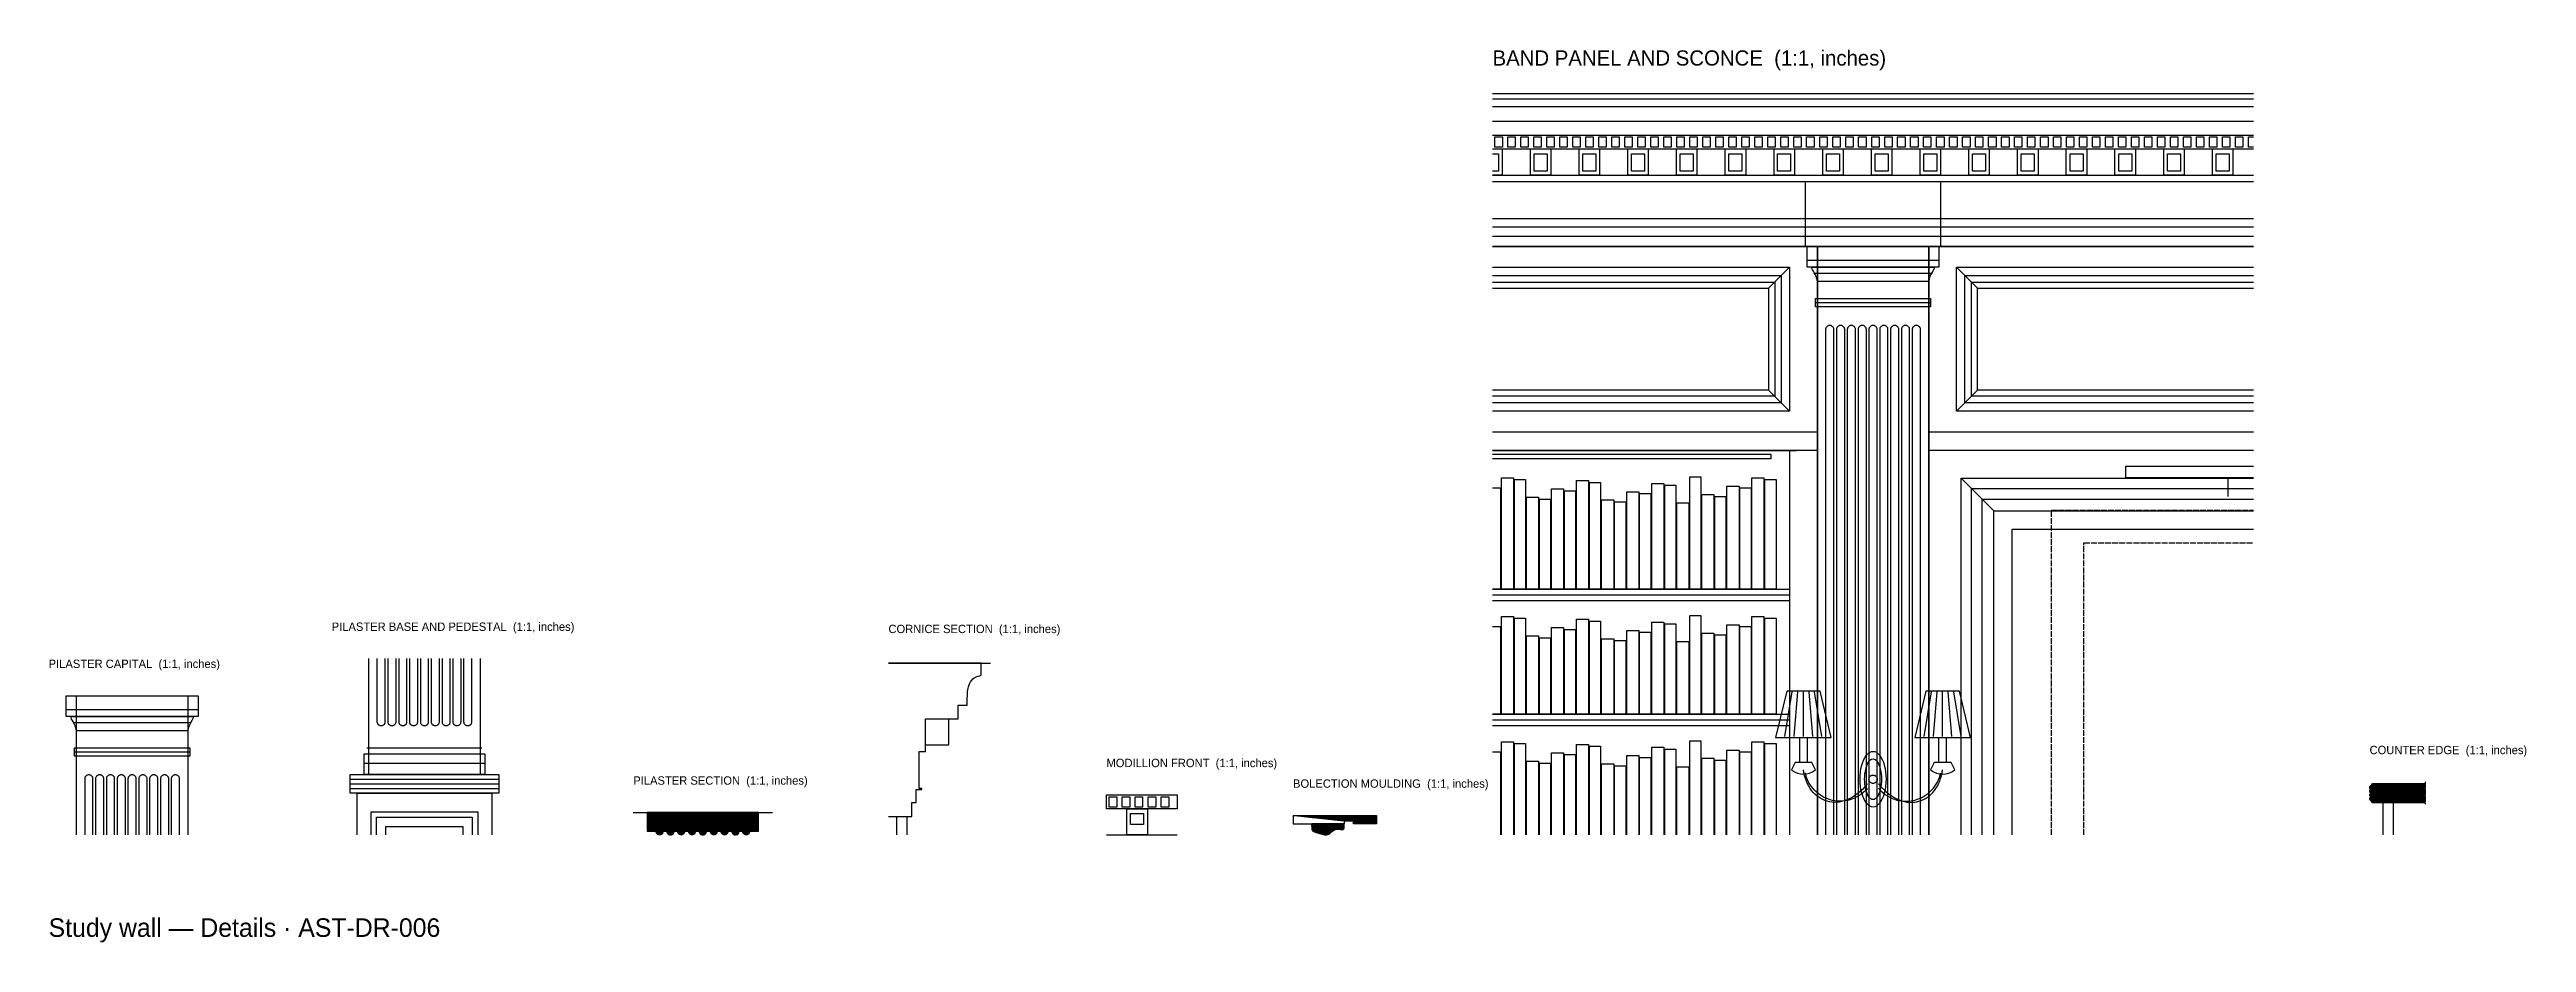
# Model space of a CAD drawing. Header units: inches. Extents: x 0 to 210, y -9 to 67.
import ezdxf

# ---------------------------------------------------------------- set-up
doc = ezdxf.new("R2010")
doc.units = ezdxf.units.IN
doc.header["$MEASUREMENT"] = 0
doc.linetypes.add('DASHED', pattern=[0.6, 0.5, -0.1])
for name, color, linetype in [('Band panel and sconce', 7, 'Continuous'), ('Bolection moulding', 7, 'Continuous'), ('Bolection moulding hatch', 8, 'Continuous'), ('Cornice section', 7, 'Continuous'), ('Counter edge', 7, 'Continuous'), ('Counter edge hatch', 8, 'Continuous'), ('Modillion front', 7, 'Continuous'), ('Pilaster base and pedestal', 7, 'Continuous'), ('Pilaster capital', 7, 'Continuous'), ('Pilaster section', 7, 'Continuous'), ('Pilaster section hatch', 8, 'Continuous')]:
    doc.layers.add(name, color=color, linetype=linetype)

msp = doc.modelspace()

# ---------------------------------------------------------------- texts
at = {"layer": 'LABELS'}
for s, height, p in [('BAND PANEL AND SCONCE  (1:1, inches)', 1.2913, (122.52, 65.31)), ('PILASTER BASE AND PEDESTAL  (1:1, inches)', 0.7087, (24.02, 17.32)), ('CORNICE SECTION  (1:1, inches)', 0.7087, (71.26, 17.13)), ('PILASTER CAPITAL  (1:1, inches)', 0.7087, (0, 14.17)), ('MODILLION FRONT  (1:1, inches)', 0.7087, (89.76, 5.75)), ('COUNTER EDGE  (1:1, inches)', 0.7087, (196.93, 6.85)), ('PILASTER SECTION  (1:1, inches)', 0.7087, (49.61, 4.26)), ('BOLECTION MOULDING  (1:1, inches)', 0.7087, (105.59, 4)), ('Study wall — Details · AST-DR-006', 1.5748, (0, -8.66))]:
    msp.add_text(s, height=height, dxfattribs=at).set_placement(p)

# ---------------------------------------------------------------- hatches: boundary and pattern name
at = {"layer": 'Bolection moulding hatch'}
h = msp.add_hatch(dxfattribs=at)
h.set_pattern_fill('ANSI31', scale=0.1574803)
h.paths.add_polyline_path([(105.59, 1.64), (112.68, 1.64), (112.68, 0.93), (110.71, 0.93), (110.71, 1.17), (109.92, 1.17)])
h = msp.add_hatch(dxfattribs=at)
h.set_pattern_fill('ANSI31', scale=0.1574803)
h.paths.add_polyline_path([(107.17, 0.93), (107.17, 0.61), (107.19, 0.47), (107.24, 0.36), (107.34, 0.27), (107.48, 0.22), (108.03, 0.06), (108.25, 0.01), (108.44, 0), (108.61, 0.05), (108.74, 0.14), (108.86, 0.25), (108.97, 0.34), (109.08, 0.41), (109.19, 0.46), (109.3, 0.49), (109.4, 0.5), (109.51, 0.49), (109.61, 0.46), (109.74, 0.44), (109.84, 0.46), (109.9, 0.52), (109.92, 0.61), (109.92, 0.93), (107.17, 0.93)])
at = {"layer": 'Counter edge hatch'}
h = msp.add_hatch(dxfattribs=at)
h.set_pattern_fill('ANSI31', scale=0.1574803)
h.paths.add_polyline_path([(201.65, 4.33), (197.17, 4.33), (197.13, 4.33), (197.11, 4.31), (197.09, 4.29), (197.09, 4.25), (197.09, 4.17), (197.07, 4.17), (197.05, 4.17), (197.03, 4.16), (197.01, 4.15), (196.99, 4.14), (196.98, 4.13), (196.96, 4.11), (196.95, 4.09), (196.94, 4.08), (196.93, 4.06), (196.93, 4.04), (196.93, 4.02), (196.93, 4), (196.93, 3.97), (196.94, 3.96), (196.95, 3.94), (196.96, 3.92), (196.98, 3.9), (196.99, 3.89), (197.01, 3.88), (197.03, 3.87), (197.05, 3.86), (197.07, 3.86), (197.09, 3.86), (197.07, 3.86), (197.05, 3.85), (197.03, 3.85), (197.01, 3.84), (196.99, 3.83), (196.98, 3.81), (196.96, 3.8), (196.95, 3.78), (196.94, 3.76), (196.93, 3.74), (196.93, 3.72), (196.93, 3.7), (196.93, 3.68), (196.93, 3.66), (196.94, 3.64), (196.95, 3.62), (196.96, 3.6), (196.98, 3.59), (196.99, 3.58), (197.01, 3.56), (197.03, 3.56), (197.05, 3.55), (197.07, 3.54), (197.09, 3.54), (197.07, 3.54), (197.05, 3.54), (197.03, 3.53), (197.01, 3.52), (196.99, 3.51), (196.98, 3.5), (196.96, 3.48), (196.95, 3.46), (196.94, 3.45), (196.93, 3.43), (196.93, 3.41), (196.93, 3.39), (196.93, 3.37), (196.93, 3.35), (196.94, 3.33), (196.95, 3.31), (196.96, 3.29), (196.98, 3.27), (196.99, 3.26), (197.01, 3.25), (197.03, 3.24), (197.05, 3.23), (197.07, 3.23), (197.09, 3.23), (197.07, 3.23), (197.05, 3.22), (197.03, 3.22), (197.01, 3.21), (196.99, 3.2), (196.98, 3.18), (196.96, 3.17), (196.95, 3.15), (196.94, 3.13), (196.93, 3.11), (196.93, 3.09), (196.93, 3.07), (196.93, 3.05), (196.93, 3.03), (196.94, 3.01), (196.95, 2.99), (196.96, 2.97), (196.98, 2.96), (196.99, 2.95), (197.01, 2.93), (197.03, 2.93), (197.05, 2.92), (197.07, 2.91), (197.09, 2.91), (197.09, 2.83), (197.09, 2.8), (197.11, 2.78), (197.13, 2.76), (197.17, 2.76), (201.65, 2.76)])
at = {"layer": 'Pilaster section hatch'}
h = msp.add_hatch(dxfattribs=at)
h.set_pattern_fill('ANSI31', scale=0.1574803)
h.paths.add_polyline_path([(50.79, 1.9), (50.79, 0.32), (51.38, 0.32), (51.52, 0.32), (51.52, 0.28), (51.53, 0.24), (51.54, 0.2), (51.56, 0.17), (51.59, 0.13), (51.61, 0.1), (51.65, 0.07), (51.68, 0.05), (51.72, 0.03), (51.76, 0.02), (51.8, 0.01), (51.84, 0.01), (51.88, 0.01), (51.92, 0.02), (51.96, 0.03), (51.99, 0.05), (52.03, 0.07), (52.06, 0.1), (52.09, 0.13), (52.11, 0.17), (52.13, 0.2), (52.15, 0.24), (52.15, 0.28), (52.16, 0.32), (52.43, 0.32), (52.44, 0.28), (52.45, 0.24), (52.46, 0.2), (52.48, 0.16), (52.5, 0.13), (52.53, 0.09), (52.56, 0.07), (52.6, 0.04), (52.63, 0.02), (52.67, 0.01), (52.71, 0), (52.76, 0), (52.8, 0), (52.84, 0.01), (52.88, 0.02), (52.92, 0.04), (52.95, 0.07), (52.98, 0.09), (53.01, 0.13), (53.03, 0.16), (53.05, 0.2), (53.07, 0.24), (53.07, 0.28), (53.08, 0.32), (53.35, 0.32), (53.36, 0.28), (53.37, 0.24), (53.38, 0.2), (53.4, 0.17), (53.42, 0.13), (53.45, 0.1), (53.48, 0.07), (53.52, 0.05), (53.55, 0.03), (53.59, 0.02), (53.63, 0.01), (53.67, 0.01), (53.72, 0.01), (53.76, 0.02), (53.8, 0.03), (53.83, 0.05), (53.87, 0.07), (53.9, 0.1), (53.93, 0.13), (53.95, 0.17), (53.97, 0.2), (53.98, 0.24), (53.99, 0.28), (54, 0.32), (54.27, 0.32), (54.28, 0.28), (54.28, 0.24), (54.3, 0.2), (54.32, 0.17), (54.34, 0.13), (54.37, 0.1), (54.4, 0.07), (54.44, 0.05), (54.47, 0.03), (54.51, 0.02), (54.55, 0.01), (54.59, 0.01), (54.63, 0.01), (54.67, 0.02), (54.71, 0.03), (54.75, 0.05), (54.79, 0.07), (54.82, 0.1), (54.84, 0.13), (54.87, 0.17), (54.89, 0.2), (54.9, 0.24), (54.91, 0.28), (54.91, 0.32), (55.19, 0.32), (55.19, 0.28), (55.2, 0.24), (55.21, 0.2), (55.23, 0.16), (55.26, 0.13), (55.28, 0.09), (55.32, 0.07), (55.35, 0.04), (55.39, 0.02), (55.43, 0.01), (55.47, 0), (55.51, 0), (55.55, 0), (55.6, 0.01), (55.63, 0.02), (55.67, 0.04), (55.71, 0.07), (55.74, 0.09), (55.77, 0.13), (55.79, 0.16), (55.81, 0.2), (55.82, 0.24), (55.83, 0.28), (55.83, 0.32), (56.11, 0.32), (56.11, 0.28), (56.12, 0.24), (56.14, 0.2), (56.16, 0.17), (56.18, 0.13), (56.21, 0.1), (56.24, 0.07), (56.27, 0.05), (56.31, 0.03), (56.35, 0.02), (56.39, 0.01), (56.43, 0.01), (56.47, 0.01), (56.51, 0.02), (56.55, 0.03), (56.59, 0.05), (56.62, 0.07), (56.65, 0.1), (56.68, 0.13), (56.71, 0.17), (56.72, 0.2), (56.74, 0.24), (56.75, 0.28), (56.75, 0.32), (57.03, 0.32), (57.03, 0.28), (57.04, 0.24), (57.06, 0.2), (57.07, 0.17), (57.1, 0.13), (57.13, 0.1), (57.16, 0.07), (57.19, 0.05), (57.23, 0.03), (57.27, 0.02), (57.31, 0.01), (57.35, 0.01), (57.39, 0.01), (57.43, 0.02), (57.47, 0.03), (57.51, 0.05), (57.54, 0.07), (57.57, 0.1), (57.6, 0.13), (57.62, 0.17), (57.64, 0.2), (57.66, 0.24), (57.67, 0.28), (57.67, 0.32), (57.95, 0.32), (57.95, 0.28), (57.96, 0.24), (57.97, 0.2), (57.99, 0.16), (58.01, 0.13), (58.04, 0.09), (58.07, 0.07), (58.11, 0.04), (58.14, 0.02), (58.18, 0.01), (58.23, 0), (58.27, 0), (58.31, 0), (58.35, 0.01), (58.39, 0.02), (58.43, 0.04), (58.46, 0.07), (58.5, 0.09), (58.52, 0.13), (58.55, 0.16), (58.56, 0.2), (58.58, 0.24), (58.59, 0.28), (58.59, 0.32), (58.86, 0.32), (58.87, 0.28), (58.88, 0.24), (58.89, 0.2), (58.91, 0.17), (58.94, 0.13), (58.96, 0.1), (58.99, 0.07), (59.03, 0.05), (59.07, 0.03), (59.1, 0.02), (59.15, 0.01), (59.19, 0.01), (59.23, 0.01), (59.27, 0.02), (59.31, 0.03), (59.34, 0.05), (59.38, 0.07), (59.41, 0.1), (59.44, 0.13), (59.46, 0.17), (59.48, 0.2), (59.49, 0.24), (59.5, 0.28), (59.51, 0.32), (60.24, 0.32), (60.24, 1.9), (50.79, 1.9)])

# ---------------------------------------------------------------- linework, layer by layer
at = {"layer": 'Band panel and sconce'}
for points in [[(122.52, 62.95), (187.09, 62.95)], [(122.52, 62.48), (187.09, 62.48)], [(122.52, 61.85), (187.09, 61.85)], [(122.52, 60.59), (187.09, 60.59)], [(122.52, 59.41), (187.09, 59.41)], [(122.72, 59.25), (123.35, 59.25), (123.35, 58.39), (122.72, 58.39), (122.72, 59.25)], [(123.82, 59.25), (124.45, 59.25), (124.45, 58.39), (123.82, 58.39), (123.82, 59.25)], [(124.92, 59.25), (125.55, 59.25), (125.55, 58.39), (124.92, 58.39), (124.92, 59.25)], [(126.02, 59.25), (126.65, 59.25), (126.65, 58.39), (126.02, 58.39), (126.02, 59.25)], [(127.13, 59.25), (127.76, 59.25), (127.76, 58.39), (127.13, 58.39), (127.13, 59.25)], [(128.23, 59.25), (128.86, 59.25), (128.86, 58.39), (128.23, 58.39), (128.23, 59.25)], [(129.33, 59.25), (129.96, 59.25), (129.96, 58.39), (129.33, 58.39), (129.33, 59.25)], [(130.43, 59.25), (131.06, 59.25), (131.06, 58.39), (130.43, 58.39), (130.43, 59.25)], [(131.54, 59.25), (132.17, 59.25), (132.17, 58.39), (131.54, 58.39), (131.54, 59.25)], [(132.64, 59.25), (133.27, 59.25), (133.27, 58.39), (132.64, 58.39), (132.64, 59.25)], [(133.74, 59.25), (134.37, 59.25), (134.37, 58.39), (133.74, 58.39), (133.74, 59.25)], [(134.84, 59.25), (135.47, 59.25), (135.47, 58.39), (134.84, 58.39), (134.84, 59.25)], [(135.94, 59.25), (136.57, 59.25), (136.57, 58.39), (135.94, 58.39), (135.94, 59.25)], [(137.05, 59.25), (137.68, 59.25), (137.68, 58.39), (137.05, 58.39), (137.05, 59.25)], [(138.15, 59.25), (138.78, 59.25), (138.78, 58.39), (138.15, 58.39), (138.15, 59.25)], [(139.25, 59.25), (139.88, 59.25), (139.88, 58.39), (139.25, 58.39), (139.25, 59.25)], [(140.35, 59.25), (140.98, 59.25), (140.98, 58.39), (140.35, 58.39), (140.35, 59.25)], [(141.46, 59.25), (142.09, 59.25), (142.09, 58.39), (141.46, 58.39), (141.46, 59.25)], [(142.56, 59.25), (143.19, 59.25), (143.19, 58.39), (142.56, 58.39), (142.56, 59.25)], [(143.66, 59.25), (144.29, 59.25), (144.29, 58.39), (143.66, 58.39), (143.66, 59.25)], [(144.76, 59.25), (145.39, 59.25), (145.39, 58.39), (144.76, 58.39), (144.76, 59.25)], [(145.87, 59.25), (146.5, 59.25), (146.5, 58.39), (145.87, 58.39), (145.87, 59.25)], [(146.97, 59.25), (147.6, 59.25), (147.6, 58.39), (146.97, 58.39), (146.97, 59.25)], [(148.07, 59.25), (148.7, 59.25), (148.7, 58.39), (148.07, 58.39), (148.07, 59.25)], [(149.17, 59.25), (149.8, 59.25), (149.8, 58.39), (149.17, 58.39), (149.17, 59.25)], [(150.28, 59.25), (150.91, 59.25), (150.91, 58.39), (150.28, 58.39), (150.28, 59.25)], [(151.38, 59.25), (152.01, 59.25), (152.01, 58.39), (151.38, 58.39), (151.38, 59.25)], [(152.48, 59.25), (153.11, 59.25), (153.11, 58.39), (152.48, 58.39), (152.48, 59.25)], [(153.58, 59.25), (154.21, 59.25), (154.21, 58.39), (153.58, 58.39), (153.58, 59.25)], [(154.69, 59.25), (155.31, 59.25), (155.31, 58.39), (154.69, 58.39), (154.69, 59.25)], [(155.79, 59.25), (156.42, 59.25), (156.42, 58.39), (155.79, 58.39), (155.79, 59.25)], [(156.89, 59.25), (157.52, 59.25), (157.52, 58.39), (156.89, 58.39), (156.89, 59.25)], [(157.99, 59.25), (158.62, 59.25), (158.62, 58.39), (157.99, 58.39), (157.99, 59.25)], [(159.09, 59.25), (159.72, 59.25), (159.72, 58.39), (159.09, 58.39), (159.09, 59.25)], [(160.2, 59.25), (160.83, 59.25), (160.83, 58.39), (160.2, 58.39), (160.2, 59.25)], [(161.3, 59.25), (161.93, 59.25), (161.93, 58.39), (161.3, 58.39), (161.3, 59.25)], [(162.4, 59.25), (163.03, 59.25), (163.03, 58.39), (162.4, 58.39), (162.4, 59.25)], [(163.5, 59.25), (164.13, 59.25), (164.13, 58.39), (163.5, 58.39), (163.5, 59.25)], [(164.61, 59.25), (165.24, 59.25), (165.24, 58.39), (164.61, 58.39), (164.61, 59.25)], [(165.71, 59.25), (166.34, 59.25), (166.34, 58.39), (165.71, 58.39), (165.71, 59.25)], [(166.81, 59.25), (167.44, 59.25), (167.44, 58.39), (166.81, 58.39), (166.81, 59.25)], [(167.91, 59.25), (168.54, 59.25), (168.54, 58.39), (167.91, 58.39), (167.91, 59.25)], [(169.02, 59.25), (169.65, 59.25), (169.65, 58.39), (169.02, 58.39), (169.02, 59.25)], [(170.12, 59.25), (170.75, 59.25), (170.75, 58.39), (170.12, 58.39), (170.12, 59.25)], [(171.22, 59.25), (171.85, 59.25), (171.85, 58.39), (171.22, 58.39), (171.22, 59.25)], [(172.32, 59.25), (172.95, 59.25), (172.95, 58.39), (172.32, 58.39), (172.32, 59.25)], [(173.43, 59.25), (174.06, 59.25), (174.06, 58.39), (173.43, 58.39), (173.43, 59.25)], [(174.53, 59.25), (175.16, 59.25), (175.16, 58.39), (174.53, 58.39), (174.53, 59.25)], [(175.63, 59.25), (176.26, 59.25), (176.26, 58.39), (175.63, 58.39), (175.63, 59.25)], [(176.73, 59.25), (177.36, 59.25), (177.36, 58.39), (176.73, 58.39), (176.73, 59.25)], [(177.83, 59.25), (178.46, 59.25), (178.46, 58.39), (177.83, 58.39), (177.83, 59.25)], [(178.94, 59.25), (179.57, 59.25), (179.57, 58.39), (178.94, 58.39), (178.94, 59.25)], [(180.04, 59.25), (180.67, 59.25), (180.67, 58.39), (180.04, 58.39), (180.04, 59.25)], [(181.14, 59.25), (181.77, 59.25), (181.77, 58.39), (181.14, 58.39), (181.14, 59.25)], [(182.24, 59.25), (182.87, 59.25), (182.87, 58.39), (182.24, 58.39), (182.24, 59.25)], [(183.35, 59.25), (183.98, 59.25), (183.98, 58.39), (183.35, 58.39), (183.35, 59.25)], [(184.45, 59.25), (185.08, 59.25), (185.08, 58.39), (184.45, 58.39), (184.45, 59.25)], [(185.55, 59.25), (186.18, 59.25), (186.18, 58.39), (185.55, 58.39), (185.55, 59.25)], [(186.65, 59.25), (187.09, 59.25)], [(187.09, 58.39), (186.65, 58.39), (186.65, 59.25)], [(122.52, 58.23), (187.09, 58.23)], [(122.52, 58.23), (123.33, 58.23), (123.33, 56.02), (122.52, 56.02)], [(122.52, 57.83), (123.01, 57.83), (123.01, 56.34), (122.52, 56.34)], [(125.73, 58.23), (127.46, 58.23), (127.46, 56.02), (125.73, 56.02), (125.73, 58.23)], [(126.04, 57.83), (127.15, 57.83), (127.15, 56.34), (126.04, 56.34), (126.04, 57.83)], [(129.86, 58.23), (131.59, 58.23), (131.59, 56.02), (129.86, 56.02), (129.86, 58.23)], [(130.18, 57.83), (131.28, 57.83), (131.28, 56.34), (130.18, 56.34), (130.18, 57.83)], [(134, 58.23), (135.73, 58.23), (135.73, 56.02), (134, 56.02), (134, 58.23)], [(134.31, 57.83), (135.41, 57.83), (135.41, 56.34), (134.31, 56.34), (134.31, 57.83)], [(138.13, 58.23), (139.86, 58.23), (139.86, 56.02), (138.13, 56.02), (138.13, 58.23)], [(138.44, 57.83), (139.55, 57.83), (139.55, 56.34), (138.44, 56.34), (138.44, 57.83)], [(142.26, 58.23), (144, 58.23), (144, 56.02), (142.26, 56.02), (142.26, 58.23)], [(142.58, 57.83), (143.68, 57.83), (143.68, 56.34), (142.58, 56.34), (142.58, 57.83)], [(146.4, 58.23), (148.13, 58.23), (148.13, 56.02), (146.4, 56.02), (146.4, 58.23)], [(146.71, 57.83), (147.81, 57.83), (147.81, 56.34), (146.71, 56.34), (146.71, 57.83)], [(150.53, 58.23), (152.26, 58.23), (152.26, 56.02), (150.53, 56.02), (150.53, 58.23)], [(150.85, 57.83), (151.95, 57.83), (151.95, 56.34), (150.85, 56.34), (150.85, 57.83)], [(154.67, 58.23), (156.4, 58.23), (156.4, 56.02), (154.67, 56.02), (154.67, 58.23)], [(154.98, 57.83), (156.08, 57.83), (156.08, 56.34), (154.98, 56.34), (154.98, 57.83)], [(158.8, 58.23), (160.53, 58.23), (160.53, 56.02), (158.8, 56.02), (158.8, 58.23)], [(159.11, 57.83), (160.22, 57.83), (160.22, 56.34), (159.11, 56.34), (159.11, 57.83)], [(162.93, 58.23), (164.67, 58.23), (164.67, 56.02), (162.93, 56.02), (162.93, 58.23)], [(163.25, 57.83), (164.35, 57.83), (164.35, 56.34), (163.25, 56.34), (163.25, 57.83)], [(167.07, 58.23), (168.8, 58.23), (168.8, 56.02), (167.07, 56.02), (167.07, 58.23)], [(167.38, 57.83), (168.48, 57.83), (168.48, 56.34), (167.38, 56.34), (167.38, 57.83)], [(171.2, 58.23), (172.93, 58.23), (172.93, 56.02), (171.2, 56.02), (171.2, 58.23)], [(171.52, 57.83), (172.62, 57.83), (172.62, 56.34), (171.52, 56.34), (171.52, 57.83)], [(175.33, 58.23), (177.07, 58.23), (177.07, 56.02), (175.33, 56.02), (175.33, 58.23)], [(175.65, 57.83), (176.75, 57.83), (176.75, 56.34), (175.65, 56.34), (175.65, 57.83)], [(179.47, 58.23), (181.2, 58.23), (181.2, 56.02), (179.47, 56.02), (179.47, 58.23)], [(179.78, 57.83), (180.89, 57.83), (180.89, 56.34), (179.78, 56.34), (179.78, 57.83)], [(183.6, 58.23), (185.33, 58.23), (185.33, 56.02), (183.6, 56.02), (183.6, 58.23)], [(183.92, 57.83), (185.02, 57.83), (185.02, 56.34), (183.92, 56.34), (183.92, 57.83)], [(122.52, 56.02), (187.09, 56.02)], [(122.52, 55.47), (187.09, 55.47)], [(149.06, 49.96), (149.06, 55.47)], [(160.55, 49.96), (160.55, 55.47)], [(122.52, 52.32), (187.09, 52.32)], [(122.52, 51.61), (187.09, 51.61)], [(122.52, 50.83), (187.09, 50.83)], [(122.52, 49.96), (150.08, 49.96), (150.08, 0)], [(187.09, 49.96), (122.52, 49.96)], [(149.21, 49.96), (160.39, 49.96), (160.39, 48.19), (149.21, 48.19), (149.21, 49.96)], [(149.21, 48.78), (160.39, 48.78)], [(150.08, 49.96), (159.53, 49.96), (159.53, 0)], [(150.08, 0), (150.08, 49.96)], [(159.53, 49.96), (187.09, 49.96)], [(159.53, 0), (159.53, 49.96)], [(122.52, 48.19), (147.72, 48.19), (147.72, 35.98), (122.52, 35.98)], [(122.52, 47.48), (147.01, 47.48), (147.01, 36.69), (122.52, 36.69)], [(122.52, 46.93), (146.46, 46.93), (146.46, 37.24), (122.52, 37.24)], [(122.52, 46.42), (145.94, 46.42), (145.94, 37.76), (122.52, 37.76)], [(147.72, 48.19), (145.94, 46.42)], [(150.08, 47.01), (150.04, 47.22), (149.97, 47.4), (149.89, 47.57), (149.81, 47.72), (149.74, 47.85), (149.67, 47.97), (149.62, 48.08), (149.61, 48.19), (160, 48.19), (159.98, 48.08), (159.94, 47.97), (159.87, 47.85), (159.79, 47.72), (159.71, 47.57), (159.63, 47.4), (159.57, 47.22), (159.53, 47.01)], [(149.84, 47.68), (159.76, 47.68)], [(150.08, 47.01), (159.53, 47.01)], [(161.89, 48.19), (187.09, 48.19)], [(187.09, 35.98), (161.89, 35.98), (161.89, 48.19)], [(161.89, 48.19), (163.66, 46.42)], [(162.6, 47.48), (187.09, 47.48)], [(187.09, 36.69), (162.6, 36.69), (162.6, 47.48)], [(163.15, 46.93), (187.09, 46.93)], [(187.09, 37.24), (163.15, 37.24), (163.15, 46.93)], [(163.66, 46.42), (187.09, 46.42)], [(187.09, 37.76), (163.66, 37.76), (163.66, 46.42)], [(149.92, 45.55), (159.69, 45.55), (159.69, 44.84), (149.92, 44.84), (149.92, 45.55)], [(149.92, 45.2), (159.69, 45.2)], [(150.81, 0), (150.81, 42.95), (150.81, 42.99), (150.82, 43.03), (150.83, 43.07), (150.85, 43.11), (150.87, 43.14), (150.9, 43.17), (150.93, 43.2), (150.97, 43.22), (151.01, 43.24), (151.05, 43.26), (151.09, 43.26), (151.13, 43.27)], [(151.13, 43.27), (151.17, 43.26), (151.21, 43.26), (151.25, 43.24), (151.29, 43.22), (151.32, 43.2), (151.36, 43.17), (151.38, 43.14), (151.41, 43.11), (151.43, 43.07), (151.44, 43.03), (151.45, 42.99), (151.45, 42.95), (151.45, 0)], [(151.73, 0), (151.73, 42.95), (151.73, 42.99), (151.74, 43.03), (151.75, 43.07), (151.77, 43.11), (151.79, 43.14), (151.82, 43.17), (151.85, 43.2), (151.89, 43.22), (151.92, 43.24), (151.96, 43.26), (152.01, 43.26), (152.05, 43.27)], [(152.05, 43.27), (152.09, 43.26), (152.13, 43.26), (152.17, 43.24), (152.21, 43.22), (152.24, 43.2), (152.27, 43.17), (152.3, 43.14), (152.33, 43.11), (152.34, 43.07), (152.36, 43.03), (152.37, 42.99), (152.37, 42.95), (152.37, 0)], [(152.64, 0), (152.64, 42.95), (152.65, 42.99), (152.66, 43.03), (152.67, 43.07), (152.69, 43.11), (152.71, 43.14), (152.74, 43.17), (152.77, 43.2), (152.81, 43.22), (152.84, 43.24), (152.88, 43.26), (152.92, 43.26), (152.97, 43.27)], [(152.97, 43.27), (153.01, 43.26), (153.05, 43.26), (153.09, 43.24), (153.13, 43.22), (153.16, 43.2), (153.19, 43.17), (153.22, 43.14), (153.24, 43.11), (153.26, 43.07), (153.28, 43.03), (153.28, 42.99), (153.29, 42.95), (153.29, 0)], [(153.56, 0), (153.56, 42.95), (153.57, 42.99), (153.57, 43.03), (153.59, 43.07), (153.61, 43.11), (153.63, 43.14), (153.66, 43.17), (153.69, 43.2), (153.72, 43.22), (153.76, 43.24), (153.8, 43.26), (153.84, 43.26), (153.88, 43.27)], [(153.88, 43.27), (153.93, 43.26), (153.97, 43.26), (154.01, 43.24), (154.05, 43.22), (154.08, 43.2), (154.11, 43.17), (154.14, 43.14), (154.16, 43.11), (154.18, 43.07), (154.19, 43.03), (154.2, 42.99), (154.21, 42.95), (154.21, 0)], [(154.48, 0), (154.48, 42.95), (154.48, 42.99), (154.49, 43.03), (154.51, 43.07), (154.52, 43.11), (154.55, 43.14), (154.58, 43.17), (154.61, 43.2), (154.64, 43.22), (154.68, 43.24), (154.72, 43.26), (154.76, 43.26), (154.8, 43.27)], [(154.8, 43.27), (154.84, 43.26), (154.89, 43.26), (154.93, 43.24), (154.96, 43.22), (155, 43.2), (155.03, 43.17), (155.06, 43.14), (155.08, 43.11), (155.1, 43.07), (155.11, 43.03), (155.12, 42.99), (155.12, 42.95), (155.12, 0)], [(155.4, 0), (155.4, 42.95), (155.4, 42.99), (155.41, 43.03), (155.42, 43.07), (155.44, 43.11), (155.47, 43.14), (155.49, 43.17), (155.53, 43.2), (155.56, 43.22), (155.6, 43.24), (155.64, 43.26), (155.68, 43.26), (155.72, 43.27)], [(155.72, 43.27), (155.76, 43.26), (155.81, 43.26), (155.84, 43.24), (155.88, 43.22), (155.92, 43.2), (155.95, 43.17), (155.98, 43.14), (156, 43.11), (156.02, 43.07), (156.03, 43.03), (156.04, 42.99), (156.04, 42.95), (156.04, 0)], [(156.32, 0), (156.32, 42.95), (156.32, 42.99), (156.33, 43.03), (156.34, 43.07), (156.36, 43.11), (156.39, 43.14), (156.41, 43.17), (156.44, 43.2), (156.48, 43.22), (156.52, 43.24), (156.56, 43.26), (156.6, 43.26), (156.64, 43.27)], [(156.64, 43.27), (156.68, 43.26), (156.72, 43.26), (156.76, 43.24), (156.8, 43.22), (156.84, 43.2), (156.87, 43.17), (156.9, 43.14), (156.92, 43.11), (156.94, 43.07), (156.95, 43.03), (156.96, 42.99), (156.96, 42.95), (156.96, 0)], [(157.24, 0), (157.24, 42.95), (157.24, 42.99), (157.25, 43.03), (157.26, 43.07), (157.28, 43.11), (157.3, 43.14), (157.33, 43.17), (157.36, 43.2), (157.4, 43.22), (157.44, 43.24), (157.48, 43.26), (157.52, 43.26), (157.56, 43.27)], [(157.56, 43.27), (157.6, 43.26), (157.64, 43.26), (157.68, 43.24), (157.72, 43.22), (157.75, 43.2), (157.79, 43.17), (157.81, 43.14), (157.84, 43.11), (157.86, 43.07), (157.87, 43.03), (157.88, 42.99), (157.88, 42.95), (157.88, 0)], [(158.16, 0), (158.16, 42.95), (158.16, 42.99), (158.17, 43.03), (158.18, 43.07), (158.2, 43.11), (158.22, 43.14), (158.25, 43.17), (158.28, 43.2), (158.32, 43.22), (158.35, 43.24), (158.39, 43.26), (158.44, 43.26), (158.48, 43.27)], [(158.48, 43.27), (158.52, 43.26), (158.56, 43.26), (158.6, 43.24), (158.64, 43.22), (158.67, 43.2), (158.71, 43.17), (158.73, 43.14), (158.76, 43.11), (158.77, 43.07), (158.79, 43.03), (158.8, 42.99), (158.8, 42.95), (158.8, 0)], [(147.72, 35.98), (145.94, 37.76)], [(161.89, 35.98), (163.66, 37.76)], [(122.52, 34.21), (150.08, 34.21), (150.08, 32.64), (122.52, 32.64)], [(159.53, 34.21), (187.09, 34.21)], [(187.09, 32.64), (159.53, 32.64), (159.53, 34.21)], [(122.52, 32.64), (147.72, 32.64), (147.72, 0)], [(122.52, 32.64), (148.31, 32.64)], [(122.52, 32.32), (146.14, 32.32), (146.14, 31.93), (122.52, 31.93)], [(122.52, 29.45), (123.19, 29.45), (123.19, 20.87), (122.52, 20.87)], [(123.27, 30.31), (124.29, 30.31), (124.29, 20.87), (123.27, 20.87), (123.27, 30.31)], [(124.37, 30.16), (125.31, 30.16), (125.31, 20.87), (124.37, 20.87), (124.37, 30.16)], [(129.65, 30.08), (130.67, 30.08), (130.67, 20.87), (129.65, 20.87), (129.65, 30.08)], [(130.75, 29.92), (131.69, 29.92), (131.69, 20.87), (130.75, 20.87), (130.75, 29.92)], [(136.02, 29.84), (137.05, 29.84), (137.05, 20.87), (136.02, 20.87), (136.02, 29.84)], [(137.13, 29.69), (138.07, 29.69), (138.07, 20.87), (137.13, 20.87), (137.13, 29.69)], [(139.25, 30.39), (140.2, 30.39), (140.2, 20.87), (139.25, 20.87), (139.25, 30.39)], [(142.4, 29.61), (143.43, 29.61), (143.43, 20.87), (142.4, 20.87), (142.4, 29.61)], [(143.5, 29.45), (144.45, 29.45), (144.45, 20.87), (143.5, 20.87), (143.5, 29.45)], [(144.53, 30.31), (145.55, 30.31), (145.55, 20.87), (144.53, 20.87), (144.53, 30.31)], [(145.63, 30.16), (146.57, 30.16), (146.57, 20.87), (145.63, 20.87), (145.63, 30.16)], [(162.28, 30.28), (187.09, 30.28)], [(162.28, 0), (162.28, 30.28)], [(162.28, 30.28), (165.04, 27.52)], [(176.24, 31.3), (187.09, 31.3)], [(187.09, 30.31), (176.24, 30.31), (176.24, 31.3)], [(184.9, 30.31), (184.9, 28.74)], [(125.39, 28.66), (126.42, 28.66), (126.42, 20.87), (125.39, 20.87), (125.39, 28.66)], [(126.5, 28.5), (127.44, 28.5), (127.44, 20.87), (126.5, 20.87), (126.5, 28.5)], [(127.52, 29.37), (128.54, 29.37), (128.54, 20.87), (127.52, 20.87), (127.52, 29.37)], [(128.62, 29.21), (129.57, 29.21), (129.57, 20.87), (128.62, 20.87), (128.62, 29.21)], [(131.77, 28.43), (132.8, 28.43), (132.8, 20.87), (131.77, 20.87), (131.77, 28.43)], [(132.87, 28.27), (133.82, 28.27), (133.82, 20.87), (132.87, 20.87), (132.87, 28.27)], [(133.9, 29.13), (134.92, 29.13), (134.92, 20.87), (133.9, 20.87), (133.9, 29.13)], [(135, 28.98), (135.94, 28.98), (135.94, 20.87), (135, 20.87), (135, 28.98)], [(138.15, 28.19), (139.17, 28.19), (139.17, 20.87), (138.15, 20.87), (138.15, 28.19)], [(140.28, 28.9), (141.3, 28.9), (141.3, 20.87), (140.28, 20.87), (140.28, 28.9)], [(141.38, 28.74), (142.32, 28.74), (142.32, 20.87), (141.38, 20.87), (141.38, 28.74)], [(163.15, 29.41), (187.09, 29.41)], [(163.15, 0), (163.15, 29.41)], [(164.06, 28.5), (187.09, 28.5)], [(164.06, 0), (164.06, 28.5)], [(165.04, 27.52), (187.09, 27.52)], [(165.04, 0), (165.04, 27.52)], [(166.61, 25.94), (187.09, 25.94)], [(166.61, 0), (166.61, 25.94)], [(122.52, 20.87), (147.72, 20.87), (147.72, 19.88), (122.52, 19.88)], [(122.52, 20.39), (147.72, 20.39)], [(122.52, 17.68), (123.19, 17.68), (123.19, 10.24), (122.52, 10.24)], [(123.27, 18.54), (124.29, 18.54), (124.29, 10.24), (123.27, 10.24), (123.27, 18.54)], [(124.37, 18.39), (125.31, 18.39), (125.31, 10.24), (124.37, 10.24), (124.37, 18.39)], [(125.39, 16.89), (126.42, 16.89), (126.42, 10.24), (125.39, 10.24), (125.39, 16.89)], [(127.52, 17.6), (128.54, 17.6), (128.54, 10.24), (127.52, 10.24), (127.52, 17.6)], [(128.62, 17.44), (129.57, 17.44), (129.57, 10.24), (128.62, 10.24), (128.62, 17.44)], [(129.65, 18.31), (130.67, 18.31), (130.67, 10.24), (129.65, 10.24), (129.65, 18.31)], [(130.75, 18.15), (131.69, 18.15), (131.69, 10.24), (130.75, 10.24), (130.75, 18.15)], [(133.9, 17.36), (134.92, 17.36), (134.92, 10.24), (133.9, 10.24), (133.9, 17.36)], [(135, 17.2), (135.94, 17.2), (135.94, 10.24), (135, 10.24), (135, 17.2)], [(136.02, 18.07), (137.05, 18.07), (137.05, 10.24), (136.02, 10.24), (136.02, 18.07)], [(137.13, 17.91), (138.07, 17.91), (138.07, 10.24), (137.13, 10.24), (137.13, 17.91)], [(139.25, 18.62), (140.2, 18.62), (140.2, 10.24), (139.25, 10.24), (139.25, 18.62)], [(140.28, 17.13), (141.3, 17.13), (141.3, 10.24), (140.28, 10.24), (140.28, 17.13)], [(141.38, 16.97), (142.32, 16.97), (142.32, 10.24), (141.38, 10.24), (141.38, 16.97)], [(142.4, 17.83), (143.43, 17.83), (143.43, 10.24), (142.4, 10.24), (142.4, 17.83)], [(143.5, 17.68), (144.45, 17.68), (144.45, 10.24), (143.5, 10.24), (143.5, 17.68)], [(144.53, 18.54), (145.55, 18.54), (145.55, 10.24), (144.53, 10.24), (144.53, 18.54)], [(145.63, 18.39), (146.57, 18.39), (146.57, 10.24), (145.63, 10.24), (145.63, 18.39)], [(126.5, 16.73), (127.44, 16.73), (127.44, 10.24), (126.5, 10.24), (126.5, 16.73)], [(131.77, 16.65), (132.8, 16.65), (132.8, 10.24), (131.77, 10.24), (131.77, 16.65)], [(132.87, 16.5), (133.82, 16.5), (133.82, 10.24), (132.87, 10.24), (132.87, 16.5)], [(138.15, 16.42), (139.17, 16.42), (139.17, 10.24), (138.15, 10.24), (138.15, 16.42)], [(146.54, 8.27), (151.26, 8.27), (150.31, 12.2), (147.48, 12.2), (146.54, 8.27)], [(147.32, 8.35), (147.95, 12.13)], [(148.11, 8.35), (148.43, 12.13)], [(148.9, 8.35), (148.9, 12.13)], [(149.69, 8.35), (149.37, 12.13)], [(150.47, 8.35), (149.84, 12.13)], [(158.35, 8.27), (163.07, 8.27), (162.13, 12.2), (159.29, 12.2), (158.35, 8.27)], [(159.13, 8.35), (159.76, 12.13)], [(159.92, 8.35), (160.24, 12.13)], [(160.71, 8.35), (160.71, 12.13)], [(161.5, 8.35), (161.18, 12.13)], [(162.28, 8.35), (161.65, 12.13)], [(122.52, 10.24), (147.72, 10.24), (147.72, 9.25), (122.52, 9.25)], [(122.52, 9.76), (147.72, 9.76)], [(122.52, 7.05), (123.19, 7.05), (123.19, 0)], [(123.27, 7.91), (124.29, 7.91), (124.29, 0)], [(123.27, 0), (123.27, 7.91)], [(124.37, 7.76), (125.31, 7.76), (125.31, 0)], [(124.37, 0), (124.37, 7.76)], [(127.52, 6.97), (128.54, 6.97), (128.54, 0)], [(127.52, 0), (127.52, 6.97)], [(128.62, 6.81), (129.57, 6.81), (129.57, 0)], [(128.62, 0), (128.62, 6.81)], [(129.65, 7.68), (130.67, 7.68), (130.67, 0)], [(129.65, 0), (129.65, 7.68)], [(130.75, 7.52), (131.69, 7.52), (131.69, 0)], [(130.75, 0), (130.75, 7.52)], [(133.9, 6.73), (134.92, 6.73), (134.92, 0)], [(133.9, 0), (133.9, 6.73)], [(135, 6.57), (135.94, 6.57), (135.94, 0)], [(135, 0), (135, 6.57)], [(136.02, 7.44), (137.05, 7.44), (137.05, 0)], [(136.02, 0), (136.02, 7.44)], [(137.13, 7.28), (138.07, 7.28), (138.07, 0)], [(137.13, 0), (137.13, 7.28)], [(139.25, 7.99), (140.2, 7.99), (140.2, 0)], [(139.25, 0), (139.25, 7.99)], [(140.28, 6.5), (141.3, 6.5), (141.3, 0)], [(140.28, 0), (140.28, 6.5)], [(141.38, 6.34), (142.32, 6.34), (142.32, 0)], [(141.38, 0), (141.38, 6.34)], [(142.4, 7.2), (143.43, 7.2), (143.43, 0)], [(142.4, 0), (142.4, 7.2)], [(143.5, 7.05), (144.45, 7.05), (144.45, 0)], [(143.5, 0), (143.5, 7.05)], [(144.53, 7.91), (145.55, 7.91), (145.55, 0)], [(144.53, 0), (144.53, 7.91)], [(145.63, 7.76), (146.57, 7.76), (146.57, 0)], [(145.63, 0), (145.63, 7.76)], [(148.58, 8.27), (149.21, 8.27), (149.21, 6.14), (148.58, 6.14), (148.58, 8.27)], [(155.91, 4.72), (155.9, 4.42), (155.87, 4.11), (155.82, 3.82), (155.76, 3.54), (155.68, 3.29), (155.58, 3.05), (155.47, 2.85), (155.35, 2.68), (155.22, 2.54), (155.09, 2.44), (154.95, 2.38), (154.8, 2.36), (154.66, 2.38), (154.52, 2.44), (154.38, 2.54), (154.25, 2.68), (154.13, 2.85), (154.02, 3.05), (153.93, 3.29), (153.85, 3.54), (153.78, 3.82), (153.74, 4.11), (153.71, 4.42), (153.7, 4.72), (153.71, 5.03), (153.74, 5.34), (153.78, 5.63), (153.85, 5.91), (153.93, 6.16), (154.02, 6.39), (154.13, 6.6), (154.25, 6.77), (154.38, 6.91), (154.52, 7.01), (154.66, 7.07), (154.8, 7.09), (154.95, 7.07), (155.09, 7.01), (155.22, 6.91), (155.35, 6.77), (155.47, 6.6), (155.58, 6.39), (155.68, 6.16), (155.76, 5.91), (155.82, 5.63), (155.87, 5.34), (155.9, 5.03), (155.91, 4.72)], [(155.51, 4.72), (155.51, 4.5), (155.49, 4.28), (155.46, 4.06), (155.42, 3.86), (155.37, 3.67), (155.3, 3.5), (155.23, 3.35), (155.16, 3.22), (155.07, 3.12), (154.99, 3.05), (154.9, 3.01), (154.8, 2.99), (154.71, 3.01), (154.62, 3.05), (154.53, 3.12), (154.45, 3.22), (154.37, 3.35), (154.3, 3.5), (154.24, 3.67), (154.19, 3.86), (154.15, 4.06), (154.12, 4.28), (154.1, 4.5), (154.09, 4.72), (154.1, 4.95), (154.12, 5.17), (154.15, 5.39), (154.19, 5.59), (154.24, 5.78), (154.3, 5.95), (154.37, 6.1), (154.45, 6.22), (154.53, 6.33), (154.62, 6.4), (154.71, 6.44), (154.8, 6.46), (154.9, 6.44), (154.99, 6.4), (155.07, 6.33), (155.16, 6.22), (155.23, 6.1), (155.3, 5.95), (155.37, 5.78), (155.42, 5.59), (155.46, 5.39), (155.49, 5.17), (155.51, 4.95), (155.51, 4.72)], [(160.39, 8.27), (161.02, 8.27), (161.02, 6.14), (160.39, 6.14), (160.39, 8.27)], [(125.39, 6.26), (126.42, 6.26), (126.42, 0)], [(125.39, 0), (125.39, 6.26)], [(126.5, 6.1), (127.44, 6.1), (127.44, 0)], [(126.5, 0), (126.5, 6.1)], [(131.77, 6.02), (132.8, 6.02), (132.8, 0)], [(131.77, 0), (131.77, 6.02)], [(132.87, 5.87), (133.82, 5.87), (133.82, 0)], [(132.87, 0), (132.87, 5.87)], [(138.15, 5.79), (139.17, 5.79), (139.17, 0)], [(138.15, 0), (138.15, 5.79)], [(147.87, 5.51), (148.13, 5.36), (148.39, 5.25), (148.64, 5.18), (148.9, 5.16), (149.15, 5.18), (149.41, 5.25), (149.67, 5.36), (149.92, 5.51), (149.61, 6.14), (148.19, 6.14), (147.87, 5.51)], [(154.33, 4.33), (154.12, 4.08), (153.9, 3.86), (153.68, 3.66), (153.46, 3.48), (153.24, 3.32), (153.02, 3.18), (152.79, 3.06), (152.57, 2.97), (152.35, 2.89), (152.14, 2.83), (151.92, 2.79), (151.71, 2.77), (151.5, 2.76), (151.3, 2.78), (151.1, 2.81), (150.91, 2.85), (150.72, 2.92), (150.53, 3), (150.36, 3.09), (150.19, 3.2), (150.03, 3.32), (149.87, 3.46), (149.73, 3.61), (149.59, 3.78), (149.47, 3.95), (149.35, 4.14), (149.24, 4.34), (149.15, 4.56), (149.07, 4.78), (149, 5.01), (148.94, 5.26), (148.9, 5.51)], [(154.33, 3.94), (154.15, 3.75), (153.97, 3.59), (153.78, 3.44), (153.58, 3.31), (153.38, 3.2), (153.18, 3.1), (152.98, 3.03), (152.78, 2.96), (152.57, 2.91), (152.36, 2.88), (152.16, 2.86), (151.96, 2.86), (151.75, 2.87), (151.55, 2.89), (151.36, 2.93), (151.16, 2.98), (150.97, 3.05), (150.79, 3.12), (150.61, 3.21), (150.43, 3.31), (150.27, 3.42), (150.11, 3.54), (149.96, 3.67), (149.81, 3.82), (149.68, 3.97), (149.56, 4.13), (149.44, 4.3), (149.34, 4.48), (149.25, 4.67), (149.17, 4.86), (149.11, 5.07), (149.06, 5.28)], [(155.16, 4.72), (155.15, 4.68), (155.15, 4.63), (155.13, 4.59), (155.11, 4.55), (155.08, 4.51), (155.05, 4.47), (155.02, 4.44), (154.98, 4.42), (154.94, 4.4), (154.89, 4.38), (154.85, 4.37), (154.8, 4.37), (154.76, 4.37), (154.71, 4.38), (154.67, 4.4), (154.63, 4.42), (154.59, 4.44), (154.55, 4.47), (154.52, 4.51), (154.5, 4.55), (154.48, 4.59), (154.46, 4.63), (154.45, 4.68), (154.45, 4.72), (154.45, 4.77), (154.46, 4.82), (154.48, 4.86), (154.5, 4.9), (154.52, 4.94), (154.55, 4.97), (154.59, 5.01), (154.63, 5.03), (154.67, 5.05), (154.71, 5.07), (154.76, 5.08), (154.8, 5.08), (154.85, 5.08), (154.89, 5.07), (154.94, 5.05), (154.98, 5.03), (155.02, 5.01), (155.05, 4.97), (155.08, 4.94), (155.11, 4.9), (155.13, 4.86), (155.15, 4.82), (155.15, 4.77), (155.16, 4.72)], [(155.28, 4.33), (155.49, 4.08), (155.71, 3.86), (155.93, 3.66), (156.15, 3.48), (156.37, 3.32), (156.59, 3.18), (156.81, 3.06), (157.03, 2.97), (157.25, 2.89), (157.47, 2.83), (157.68, 2.79), (157.89, 2.77), (158.1, 2.76), (158.31, 2.78), (158.51, 2.81), (158.7, 2.85), (158.89, 2.92), (159.07, 3), (159.25, 3.09), (159.42, 3.2), (159.58, 3.32), (159.73, 3.46), (159.88, 3.61), (160.01, 3.78), (160.14, 3.95), (160.26, 4.14), (160.36, 4.34), (160.46, 4.56), (160.54, 4.78), (160.61, 5.01), (160.66, 5.26), (160.71, 5.51)], [(155.28, 3.94), (155.46, 3.75), (155.64, 3.59), (155.83, 3.44), (156.03, 3.31), (156.22, 3.2), (156.42, 3.1), (156.63, 3.03), (156.83, 2.96), (157.04, 2.91), (157.24, 2.88), (157.45, 2.86), (157.65, 2.86), (157.85, 2.87), (158.05, 2.89), (158.25, 2.93), (158.44, 2.98), (158.63, 3.05), (158.82, 3.12), (159, 3.21), (159.17, 3.31), (159.34, 3.42), (159.5, 3.54), (159.65, 3.67), (159.79, 3.82), (159.93, 3.97), (160.05, 4.13), (160.16, 4.3), (160.27, 4.48), (160.36, 4.67), (160.43, 4.86), (160.5, 5.07), (160.55, 5.28)], [(159.69, 5.51), (159.94, 5.36), (160.2, 5.25), (160.45, 5.18), (160.71, 5.16), (160.96, 5.18), (161.22, 5.25), (161.48, 5.36), (161.73, 5.51), (161.42, 6.14), (160, 6.14), (159.69, 5.51)]]:
    msp.add_lwpolyline(points, dxfattribs=at)
at = {"layer": 'Band panel and sconce', "linetype": 'DASHED'}
for points in [[(169.94, 27.56), (187.09, 27.56)], [(169.94, 0), (169.94, 27.56)], [(172.7, 24.8), (187.09, 24.8)], [(172.7, 0), (172.7, 24.8)]]:
    msp.add_lwpolyline(points, dxfattribs=at)
at = {"layer": 'Bolection moulding'}
for points in [[(105.59, 1.64), (112.68, 1.64), (112.68, 0.93), (110.71, 0.93), (110.71, 1.17), (109.92, 1.17)], [(105.59, 1.64), (105.59, 0.93), (107.17, 0.93)], [(107.17, 0.93), (107.17, 0.61)], [(109.92, 0.61), (109.92, 0.93), (107.17, 0.93)], [(107.48, 0.22), (108.03, 0.06)], [(109.92, 1.17), (109.92, 0.93)]]:
    msp.add_lwpolyline(points, dxfattribs=at)
for points in [[(107.17, 0.61), (107.17, 0.4), (107.27, 0.27), (107.48, 0.22)], [(109.61, 0.46), (109.82, 0.4), (109.92, 0.46), (109.92, 0.61)]]:
    msp.add_open_spline(points, degree=3, dxfattribs=at)
msp.add_open_spline([(108.03, 0.06), (108.35, -0.04), (108.58, -0.02), (108.74, 0.14), (109.06, 0.46), (109.34, 0.56), (109.61, 0.46)], degree=3, knots=[0, 0, 0, 0, 1, 1, 1, 2, 2, 2, 2], dxfattribs=at)
at = {"layer": 'Cornice section'}
for points in [[(72.83, 1.57), (73.23, 1.57), (73.23, 2.76), (73.62, 2.76), (73.62, 3.86), (74.09, 3.86), (74.09, 3.94), (73.86, 3.94), (73.86, 7.09), (74.41, 7.09), (74.41, 7.64), (76.38, 7.64), (76.38, 9.84), (77.17, 9.84), (77.17, 11.02), (77.95, 11.02), (77.95, 11.61), (77.96, 11.81), (77.97, 11.99), (77.98, 12.16), (78, 12.31), (78.03, 12.45), (78.06, 12.58), (78.14, 12.81), (78.23, 12.99), (78.33, 13.14), (78.43, 13.25), (78.54, 13.34), (78.65, 13.4), (78.76, 13.44), (78.86, 13.48), (78.95, 13.5), (79.02, 13.51), (79.08, 13.53), (79.12, 13.55), (79.13, 13.58), (79.13, 14.57), (71.26, 14.57)], [(71.26, 14.57), (79.92, 14.57)], [(74.41, 7.64), (74.41, 9.84), (74.51, 9.84), (74.65, 9.84), (74.83, 9.84), (75.06, 9.84), (75.33, 9.84), (75.63, 9.84), (75.99, 9.84), (76.38, 9.84)], [(71.26, 1.57), (72.83, 1.57), (72.83, 0)], [(71.26, 1.57), (72.83, 1.57)], [(71.97, 1.57), (72.83, 1.57), (72.83, 0)], [(71.97, 0), (71.97, 1.57)]]:
    msp.add_lwpolyline(points, dxfattribs=at)
at = {"layer": 'Counter edge'}
for points in [[(197.09, 4.25), (197.09, 4.17)], [(201.65, 4.33), (197.17, 4.33)], [(197.09, 2.91), (197.09, 2.83)], [(197.17, 2.76), (201.65, 2.76)], [(198.07, 2.76), (198.07, 0)], [(198.94, 2.76), (198.94, 0)]]:
    msp.add_lwpolyline(points, dxfattribs=at)
at = {"layer": 'Counter edge', "linetype": 'DASHED'}
msp.add_lwpolyline([(201.65, 4.49), (201.65, 2.6)], dxfattribs=at)
at = {"layer": 'Counter edge'}
for points in [[(197.17, 4.33), (197.11, 4.33), (197.09, 4.3), (197.09, 4.25)], [(197.09, 2.83), (197.09, 2.78), (197.11, 2.76), (197.17, 2.76)]]:
    msp.add_open_spline(points, degree=3, dxfattribs=at)
for points in [[(197.09, 4.17), (197.06, 4.17), (197.03, 4.17), (197.01, 4.15), (196.98, 4.14), (196.96, 4.12), (196.95, 4.09), (196.94, 4.07), (196.93, 4.04), (196.93, 4.02), (196.93, 3.99), (196.94, 3.96), (196.95, 3.94), (196.96, 3.91), (196.98, 3.89), (197.01, 3.88), (197.03, 3.87), (197.06, 3.86), (197.09, 3.86)], [(197.09, 3.86), (197.06, 3.86), (197.03, 3.85), (197.01, 3.84), (196.98, 3.82), (196.96, 3.8), (196.95, 3.78), (196.94, 3.76), (196.93, 3.73), (196.93, 3.7), (196.93, 3.67), (196.94, 3.65), (196.95, 3.62), (196.96, 3.6), (196.98, 3.58), (197.01, 3.56), (197.03, 3.55), (197.06, 3.54), (197.09, 3.54)], [(197.09, 3.54), (197.06, 3.54), (197.03, 3.54), (197.01, 3.52), (196.98, 3.51), (196.96, 3.49), (196.95, 3.46), (196.94, 3.44), (196.93, 3.41), (196.93, 3.39), (196.93, 3.36), (196.94, 3.33), (196.95, 3.31), (196.96, 3.28), (196.98, 3.26), (197.01, 3.25), (197.03, 3.24), (197.06, 3.23), (197.09, 3.23)], [(197.09, 3.23), (197.06, 3.23), (197.03, 3.22), (197.01, 3.21), (196.98, 3.19), (196.96, 3.17), (196.95, 3.15), (196.94, 3.13), (196.93, 3.1), (196.93, 3.07), (196.93, 3.04), (196.94, 3.02), (196.95, 2.99), (196.96, 2.97), (196.98, 2.95), (197.01, 2.93), (197.03, 2.92), (197.06, 2.91), (197.09, 2.91)]]:
    msp.add_open_spline(points, degree=3, knots=[0, 0, 0, 0, 1, 1, 1, 2, 2, 2, 3, 3, 3, 4, 4, 4, 5, 5, 5, 6, 6, 6, 6], dxfattribs=at)
at = {"layer": 'Modillion front'}
msp.add_line((89.76, 0), (95.75, 0), dxfattribs=at)
for points in [[(89.76, 3.39), (95.75, 3.39), (95.75, 2.2), (89.76, 2.2), (89.76, 3.39)], [(90, 3.23), (90.63, 3.23), (90.63, 2.36), (90, 2.36), (90, 3.23)], [(91.1, 3.23), (91.73, 3.23), (91.73, 2.36), (91.1, 2.36), (91.1, 3.23)], [(91.5, 2.2), (93.23, 2.2), (93.23, 0), (91.5, 0), (91.5, 2.2)], [(92.2, 3.23), (92.83, 3.23), (92.83, 2.36), (92.2, 2.36), (92.2, 3.23)], [(93.31, 3.23), (93.94, 3.23), (93.94, 2.36), (93.31, 2.36), (93.31, 3.23)], [(94.41, 3.23), (95.04, 3.23), (95.04, 2.36), (94.41, 2.36), (94.41, 3.23)], [(91.81, 1.81), (92.91, 1.81), (92.91, 0.87), (91.81, 0.87), (91.81, 1.81)]]:
    msp.add_lwpolyline(points, dxfattribs=at)
at = {"layer": 'Pilaster base and pedestal'}
for points in [[(36.61, 14.96), (36.61, 5.12), (27.17, 5.12), (27.17, 14.96)], [(28.54, 14.96), (28.54, 9.57), (28.53, 9.53), (28.53, 9.49), (28.51, 9.45), (28.49, 9.41), (28.47, 9.38), (28.44, 9.35), (28.41, 9.32), (28.38, 9.3), (28.34, 9.28), (28.3, 9.26), (28.26, 9.25), (28.22, 9.25), (28.17, 9.25), (28.13, 9.26), (28.09, 9.28), (28.05, 9.3), (28.02, 9.32), (27.99, 9.35), (27.96, 9.38), (27.94, 9.41), (27.92, 9.45), (27.9, 9.49), (27.9, 9.53), (27.89, 9.57), (27.89, 14.96)], [(29.46, 14.96), (29.46, 9.57), (29.45, 9.53), (29.44, 9.49), (29.43, 9.45), (29.41, 9.41), (29.39, 9.38), (29.36, 9.35), (29.33, 9.32), (29.29, 9.3), (29.26, 9.28), (29.22, 9.26), (29.18, 9.25), (29.13, 9.25), (29.09, 9.25), (29.05, 9.26), (29.01, 9.28), (28.97, 9.3), (28.94, 9.32), (28.91, 9.35), (28.88, 9.38), (28.86, 9.41), (28.84, 9.45), (28.82, 9.49), (28.81, 9.53), (28.81, 9.57), (28.81, 14.96)], [(30.37, 14.96), (30.37, 9.57), (30.37, 9.53), (30.36, 9.49), (30.35, 9.45), (30.33, 9.41), (30.31, 9.38), (30.28, 9.35), (30.25, 9.32), (30.21, 9.3), (30.18, 9.28), (30.14, 9.26), (30.09, 9.25), (30.05, 9.25), (30.01, 9.25), (29.97, 9.26), (29.93, 9.28), (29.89, 9.3), (29.86, 9.32), (29.83, 9.35), (29.8, 9.38), (29.77, 9.41), (29.76, 9.45), (29.74, 9.49), (29.73, 9.53), (29.73, 9.57), (29.73, 14.96)], [(31.29, 14.96), (31.29, 9.57), (31.29, 9.53), (31.28, 9.49), (31.27, 9.45), (31.25, 9.41), (31.23, 9.38), (31.2, 9.35), (31.17, 9.32), (31.13, 9.3), (31.09, 9.28), (31.05, 9.26), (31.01, 9.25), (30.97, 9.25), (30.93, 9.25), (30.89, 9.26), (30.85, 9.28), (30.81, 9.3), (30.78, 9.32), (30.74, 9.35), (30.72, 9.38), (30.69, 9.41), (30.67, 9.45), (30.66, 9.49), (30.65, 9.53), (30.65, 9.57), (30.65, 14.96)], [(32.21, 14.96), (32.21, 9.57), (32.21, 9.53), (32.2, 9.49), (32.19, 9.45), (32.17, 9.41), (32.14, 9.38), (32.12, 9.35), (32.09, 9.32), (32.05, 9.3), (32.01, 9.28), (31.97, 9.26), (31.93, 9.25), (31.89, 9.25), (31.85, 9.25), (31.81, 9.26), (31.77, 9.28), (31.73, 9.3), (31.69, 9.32), (31.66, 9.35), (31.63, 9.38), (31.61, 9.41), (31.59, 9.45), (31.58, 9.49), (31.57, 9.53), (31.57, 9.57), (31.57, 14.96)], [(33.13, 14.96), (33.13, 9.57), (33.13, 9.53), (33.12, 9.49), (33.11, 9.45), (33.09, 9.41), (33.06, 9.38), (33.04, 9.35), (33, 9.32), (32.97, 9.3), (32.93, 9.28), (32.89, 9.26), (32.85, 9.25), (32.81, 9.25), (32.81, 9.25), (32.77, 9.25), (32.73, 9.26), (32.69, 9.28), (32.65, 9.3), (32.61, 9.32), (32.58, 9.35), (32.55, 9.38), (32.53, 9.41), (32.51, 9.45), (32.5, 9.49), (32.49, 9.53), (32.49, 9.57), (32.49, 14.96)], [(34.05, 14.96), (34.05, 9.57), (34.05, 9.53), (34.04, 9.49), (34.02, 9.45), (34.01, 9.41), (33.98, 9.38), (33.95, 9.35), (33.92, 9.32), (33.89, 9.3), (33.85, 9.28), (33.81, 9.26), (33.77, 9.25), (33.73, 9.25), (33.68, 9.25), (33.64, 9.26), (33.6, 9.28), (33.57, 9.3), (33.53, 9.32), (33.5, 9.35), (33.47, 9.38), (33.45, 9.41), (33.43, 9.45), (33.42, 9.49), (33.41, 9.53), (33.41, 9.57), (33.41, 14.96)], [(34.97, 14.96), (34.97, 9.57), (34.96, 9.53), (34.96, 9.49), (34.94, 9.45), (34.92, 9.41), (34.9, 9.38), (34.87, 9.35), (34.84, 9.32), (34.81, 9.3), (34.77, 9.28), (34.73, 9.26), (34.69, 9.25), (34.65, 9.25), (34.65, 9.25), (34.6, 9.25), (34.56, 9.26), (34.52, 9.28), (34.48, 9.3), (34.45, 9.32), (34.42, 9.35), (34.39, 9.38), (34.37, 9.41), (34.35, 9.45), (34.33, 9.49), (34.33, 9.53), (34.32, 9.57), (34.32, 14.96)], [(35.89, 14.96), (35.89, 9.57), (35.88, 9.53), (35.87, 9.49), (35.86, 9.45), (35.84, 9.41), (35.82, 9.38), (35.79, 9.35), (35.76, 9.32), (35.73, 9.3), (35.69, 9.28), (35.65, 9.26), (35.61, 9.25), (35.56, 9.25), (35.56, 9.25), (35.52, 9.25), (35.48, 9.26), (35.44, 9.28), (35.4, 9.3), (35.37, 9.32), (35.34, 9.35), (35.31, 9.38), (35.29, 9.41), (35.27, 9.45), (35.25, 9.49), (35.25, 9.53), (35.24, 9.57), (35.24, 14.96)], [(26.77, 6.89), (37.01, 6.89), (37.01, 5.12), (26.77, 5.12), (26.77, 6.89)], [(27.01, 7.4), (36.77, 7.4)], [(25.59, 5.12), (38.19, 5.12), (38.19, 3.54), (25.59, 3.54), (25.59, 5.12)], [(25.59, 4.72), (38.19, 4.72)], [(25.59, 4.33), (38.19, 4.33)], [(26.77, 6.1), (37.01, 6.1)], [(25.59, 3.94), (38.19, 3.94)], [(26.18, 3.54), (37.6, 3.54), (37.6, 0)], [(26.18, 0), (26.18, 3.54)], [(27.36, 1.97), (36.42, 1.97), (36.42, 0)], [(27.36, 0), (27.36, 1.97)], [(27.83, 1.5), (35.94, 1.5), (35.94, 0)], [(27.83, 0), (27.83, 1.5)], [(28.62, 0.71), (35.16, 0.71), (35.16, 0)], [(28.62, 0), (28.62, 0.71)]]:
    msp.add_lwpolyline(points, dxfattribs=at)
at = {"layer": 'Pilaster capital'}
for points in [[(1.5, 11.81), (12.68, 11.81)], [(12.68, 11.81), (12.68, 10.04), (1.5, 10.04), (1.5, 11.81)], [(1.5, 10.63), (12.68, 10.63)], [(2.36, 11.81), (11.81, 11.81)], [(2.36, 0), (2.36, 11.81)], [(11.81, 11.81), (11.81, 0)], [(2.36, 8.86), (2.32, 9.07), (2.26, 9.25), (2.18, 9.42), (2.1, 9.57), (2.02, 9.7), (1.95, 9.82), (1.91, 9.93), (1.89, 10.04), (12.28, 10.04), (12.27, 9.93), (12.22, 9.82), (12.15, 9.7), (12.08, 9.57), (12, 9.42), (11.92, 9.25), (11.85, 9.07), (11.81, 8.86)], [(2.13, 9.53), (12.05, 9.53)], [(2.36, 8.86), (11.81, 8.86)], [(2.2, 7.4), (11.97, 7.4), (11.97, 6.69), (2.2, 6.69), (2.2, 7.4)], [(2.2, 7.05), (11.97, 7.05)], [(3.09, 0), (3.09, 4.8), (3.09, 4.84), (3.1, 4.88), (3.11, 4.92), (3.13, 4.96), (3.16, 4.99), (3.18, 5.02), (3.22, 5.05), (3.25, 5.08), (3.29, 5.09), (3.33, 5.11), (3.37, 5.12), (3.41, 5.12)], [(3.41, 5.12), (3.45, 5.12), (3.5, 5.11), (3.53, 5.09), (3.57, 5.08), (3.61, 5.05), (3.64, 5.02), (3.67, 4.99), (3.69, 4.96), (3.71, 4.92), (3.72, 4.88), (3.73, 4.84), (3.73, 4.8), (3.73, 0)], [(4.01, 0), (4.01, 4.8), (4.01, 4.84), (4.02, 4.88), (4.03, 4.92), (4.05, 4.96), (4.08, 4.99), (4.1, 5.02), (4.13, 5.05), (4.17, 5.08), (4.21, 5.09), (4.25, 5.11), (4.29, 5.12), (4.33, 5.12)], [(4.33, 5.12), (4.37, 5.12), (4.41, 5.11), (4.45, 5.09), (4.49, 5.08), (4.53, 5.05), (4.56, 5.02), (4.59, 4.99), (4.61, 4.96), (4.63, 4.92), (4.64, 4.88), (4.65, 4.84), (4.65, 4.8), (4.65, 0)], [(4.93, 0), (4.93, 4.8), (4.93, 4.84), (4.94, 4.88), (4.95, 4.92), (4.97, 4.96), (4.99, 4.99), (5.02, 5.02), (5.05, 5.05), (5.09, 5.08), (5.13, 5.09), (5.17, 5.11), (5.21, 5.12), (5.25, 5.12)], [(5.25, 5.12), (5.29, 5.12), (5.33, 5.11), (5.37, 5.09), (5.41, 5.08), (5.45, 5.05), (5.48, 5.02), (5.5, 4.99), (5.53, 4.96), (5.55, 4.92), (5.56, 4.88), (5.57, 4.84), (5.57, 4.8), (5.57, 0)], [(5.85, 0), (5.85, 4.8), (5.85, 4.84), (5.86, 4.88), (5.87, 4.92), (5.89, 4.96), (5.91, 4.99), (5.94, 5.02), (5.97, 5.05), (6.01, 5.08), (6.04, 5.09), (6.08, 5.11), (6.13, 5.12), (6.17, 5.12)], [(6.17, 5.12), (6.21, 5.12), (6.25, 5.11), (6.29, 5.09), (6.33, 5.08), (6.36, 5.05), (6.4, 5.02), (6.42, 4.99), (6.45, 4.96), (6.46, 4.92), (6.48, 4.88), (6.49, 4.84), (6.49, 4.8), (6.49, 0)], [(6.76, 0), (6.76, 4.8), (6.77, 4.84), (6.78, 4.88), (6.79, 4.92), (6.81, 4.96), (6.83, 4.99), (6.86, 5.02), (6.89, 5.05), (6.93, 5.08), (6.96, 5.09), (7, 5.11), (7.04, 5.12), (7.09, 5.12)], [(7.09, 5.12), (7.13, 5.12), (7.17, 5.11), (7.21, 5.09), (7.25, 5.08), (7.28, 5.05), (7.31, 5.02), (7.34, 4.99), (7.36, 4.96), (7.38, 4.92), (7.4, 4.88), (7.41, 4.84), (7.41, 4.8), (7.41, 0)], [(7.68, 0), (7.68, 4.8), (7.69, 4.84), (7.69, 4.88), (7.71, 4.92), (7.73, 4.96), (7.75, 4.99), (7.78, 5.02), (7.81, 5.05), (7.84, 5.08), (7.88, 5.09), (7.92, 5.11), (7.96, 5.12), (8.01, 5.12)], [(8.01, 5.12), (8.01, 5.12), (8.05, 5.12), (8.09, 5.11), (8.13, 5.09), (8.17, 5.08), (8.2, 5.05), (8.23, 5.02), (8.26, 4.99), (8.28, 4.96), (8.3, 4.92), (8.32, 4.88), (8.32, 4.84), (8.33, 4.8), (8.33, 0)], [(8.6, 0), (8.6, 4.8), (8.61, 4.84), (8.61, 4.88), (8.63, 4.92), (8.65, 4.96), (8.67, 4.99), (8.7, 5.02), (8.73, 5.05), (8.76, 5.08), (8.8, 5.09), (8.84, 5.11), (8.88, 5.12), (8.92, 5.12)], [(8.92, 5.12), (8.97, 5.12), (9.01, 5.11), (9.05, 5.09), (9.08, 5.08), (9.12, 5.05), (9.15, 5.02), (9.18, 4.99), (9.2, 4.96), (9.22, 4.92), (9.23, 4.88), (9.24, 4.84), (9.25, 4.8), (9.25, 0)], [(9.52, 0), (9.52, 4.8), (9.52, 4.84), (9.53, 4.88), (9.55, 4.92), (9.56, 4.96), (9.59, 4.99), (9.62, 5.02), (9.65, 5.05), (9.68, 5.08), (9.72, 5.09), (9.76, 5.11), (9.8, 5.12), (9.84, 5.12)], [(9.84, 5.12), (9.84, 5.12), (9.88, 5.12), (9.93, 5.11), (9.97, 5.09), (10, 5.08), (10.04, 5.05), (10.07, 5.02), (10.1, 4.99), (10.12, 4.96), (10.14, 4.92), (10.15, 4.88), (10.16, 4.84), (10.16, 4.8), (10.16, 0)], [(10.44, 0), (10.44, 4.8), (10.44, 4.84), (10.45, 4.88), (10.46, 4.92), (10.48, 4.96), (10.51, 4.99), (10.53, 5.02), (10.57, 5.05), (10.6, 5.08), (10.64, 5.09), (10.68, 5.11), (10.72, 5.12), (10.76, 5.12)], [(10.76, 5.12), (10.76, 5.12), (10.8, 5.12), (10.84, 5.11), (10.88, 5.09), (10.92, 5.08), (10.96, 5.05), (10.99, 5.02), (11.02, 4.99), (11.04, 4.96), (11.06, 4.92), (11.07, 4.88), (11.08, 4.84), (11.08, 4.8), (11.08, 0)]]:
    msp.add_lwpolyline(points, dxfattribs=at)
at = {"layer": 'Pilaster section'}
msp.add_line((49.61, 1.9), (61.42, 1.9), dxfattribs=at)
for points in [[(50.79, 1.9), (50.79, 0.32), (51.38, 0.32), (51.52, 0.32)], [(59.51, 0.32), (60.24, 0.32), (60.24, 1.9), (50.79, 1.9)], [(52.16, 0.32), (52.43, 0.32)], [(53.08, 0.32), (53.35, 0.32)], [(54, 0.32), (54.27, 0.32)], [(54.91, 0.32), (55.19, 0.32)], [(55.83, 0.32), (56.11, 0.32)], [(56.75, 0.32), (57.03, 0.32)], [(57.67, 0.32), (57.95, 0.32)], [(58.59, 0.32), (58.86, 0.32)]]:
    msp.add_lwpolyline(points, dxfattribs=at)
for points in [[(51.52, 0.32), (51.52, 0.27), (51.53, 0.21), (51.56, 0.17), (51.59, 0.12), (51.63, 0.08), (51.68, 0.05), (51.73, 0.03), (51.78, 0.01), (51.84, 0.01), (51.89, 0.01), (51.95, 0.03), (51.99, 0.05), (52.04, 0.08), (52.08, 0.12), (52.11, 0.17), (52.14, 0.21), (52.16, 0.27), (52.16, 0.32)], [(52.43, 0.32), (52.43, 0.27), (52.45, 0.21), (52.48, 0.16), (52.51, 0.11), (52.55, 0.07), (52.6, 0.04), (52.64, 0.01), (52.7, 0), (52.76, 0), (52.81, 0), (52.87, 0.01), (52.92, 0.04), (52.97, 0.07), (53.01, 0.11), (53.03, 0.16), (53.06, 0.21), (53.08, 0.27), (53.08, 0.32)], [(53.35, 0.32), (53.36, 0.27), (53.37, 0.21), (53.4, 0.17), (53.43, 0.12), (53.47, 0.08), (53.52, 0.05), (53.57, 0.03), (53.62, 0.01), (53.67, 0.01), (53.73, 0.01), (53.78, 0.03), (53.83, 0.05), (53.88, 0.08), (53.92, 0.12), (53.95, 0.17), (53.98, 0.21), (53.99, 0.27), (54, 0.32)], [(54.27, 0.32), (54.27, 0.27), (54.29, 0.21), (54.32, 0.17), (54.35, 0.12), (54.39, 0.08), (54.44, 0.05), (54.48, 0.03), (54.54, 0.01), (54.59, 0.01), (54.65, 0.01), (54.7, 0.03), (54.75, 0.05), (54.8, 0.08), (54.84, 0.12), (54.87, 0.17), (54.9, 0.21), (54.91, 0.27), (54.91, 0.32)], [(55.19, 0.32), (55.19, 0.27), (55.21, 0.21), (55.23, 0.16), (55.26, 0.11), (55.3, 0.07), (55.35, 0.04), (55.4, 0.01), (55.46, 0), (55.51, 0), (55.57, 0), (55.62, 0.01), (55.67, 0.04), (55.72, 0.07), (55.76, 0.11), (55.79, 0.16), (55.82, 0.21), (55.83, 0.27), (55.83, 0.32)], [(56.11, 0.32), (56.11, 0.27), (56.13, 0.21), (56.16, 0.17), (56.18, 0.12), (56.22, 0.08), (56.27, 0.05), (56.32, 0.03), (56.38, 0.01), (56.43, 0.01), (56.49, 0.01), (56.54, 0.03), (56.59, 0.05), (56.64, 0.08), (56.68, 0.12), (56.71, 0.17), (56.73, 0.21), (56.75, 0.27), (56.75, 0.32)], [(57.03, 0.32), (57.03, 0.27), (57.05, 0.21), (57.07, 0.17), (57.1, 0.12), (57.14, 0.08), (57.19, 0.05), (57.24, 0.03), (57.29, 0.01), (57.35, 0.01), (57.4, 0.01), (57.46, 0.03), (57.51, 0.05), (57.55, 0.08), (57.6, 0.12), (57.62, 0.17), (57.65, 0.21), (57.67, 0.27), (57.67, 0.32)], [(57.95, 0.32), (57.95, 0.27), (57.96, 0.21), (57.99, 0.16), (58.02, 0.11), (58.06, 0.07), (58.11, 0.04), (58.16, 0.01), (58.21, 0), (58.27, 0), (58.32, 0), (58.38, 0.01), (58.43, 0.04), (58.48, 0.07), (58.52, 0.11), (58.55, 0.16), (58.57, 0.21), (58.59, 0.27), (58.59, 0.32)], [(58.86, 0.32), (58.87, 0.27), (58.88, 0.21), (58.91, 0.17), (58.94, 0.12), (58.98, 0.08), (59.03, 0.05), (59.08, 0.03), (59.13, 0.01), (59.19, 0.01), (59.24, 0.01), (59.3, 0.03), (59.34, 0.05), (59.39, 0.08), (59.43, 0.12), (59.46, 0.17), (59.49, 0.21), (59.51, 0.27), (59.51, 0.32)]]:
    msp.add_open_spline(points, degree=3, knots=[0, 0, 0, 0, 1, 1, 1, 2, 2, 2, 3, 3, 3, 4, 4, 4, 5, 5, 5, 6, 6, 6, 6], dxfattribs=at)

msp.set_redraw_order([(e.dxf.handle, doc.entitydb.next_handle()) for e in msp.query("TEXT MTEXT ATTDEF DIMENSION ARC_DIMENSION")])  # texts and dimensions are drawn at this point

doc.saveas('drawing.dxf')
